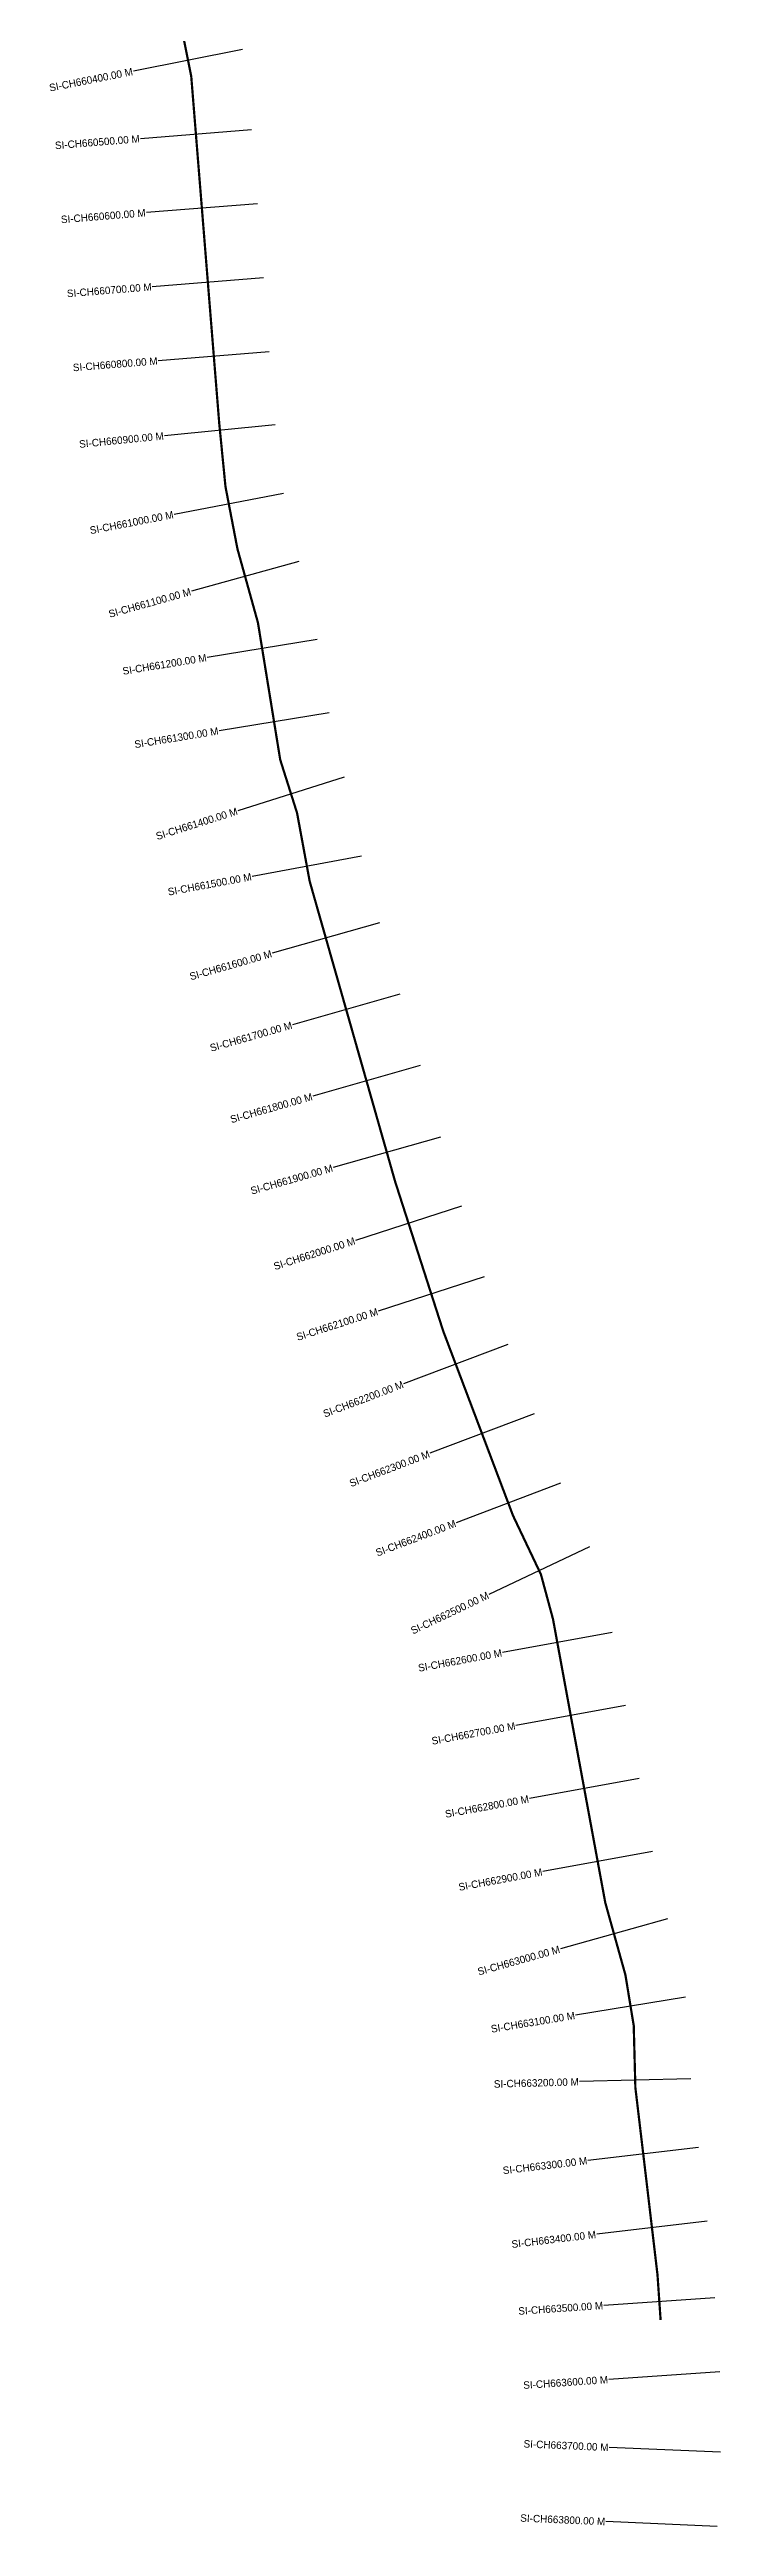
# Model space of a CAD drawing. Header units: metres. Extents: x 333202 to 338316, y 1781929 to 1790673.
# Drawn here: x 334298 to 335201, y 1781947 to 1785282 of the extents above; entities that cross this region are included whole.
import ezdxf
from ezdxf.enums import TextEntityAlignment as Align

# ---------------------------------------------------------------- set-up
doc = ezdxf.new("R2010")
doc.units = ezdxf.units.M
for name, color, linetype in [('CS', 134, 'Continuous'), ('CSMark', 6, 'Continuous'), ('NATURALLY PROTECTED', 3, 'Continuous')]:
    doc.layers.add(name, color=color, linetype=linetype)

msp = doc.modelspace()

# ---------------------------------------------------------------- texts
at = {"layer": 'CSMark'}
for s, rotation, p in [('SI-CH660400.00 M', 11.2369, (334409.6, 1785252.5)), ('SI-CH660500.00 M', 4.6176, (334419, 1785161.9)), ('SI-CH660600.00 M', 4.6176, (334427, 1785062.2)), ('SI-CH660700.00 M', 4.6176, (334435.1, 1784962.5)), ('SI-CH660800.00 M', 4.6176, (334443.1, 1784862.8)), ('SI-CH660900.00 M', 5.6853, (334451.4, 1784761.8)), ('SI-CH661000.00 M', 10.8567, (334464.4, 1784655.8)), ('SI-CH661100.00 M', 15.5402, (334487.7, 1784552.2)), ('SI-CH661200.00 M', 9.2409, (334509, 1784463.2)), ('SI-CH661300.00 M', 9.2409, (334525, 1784364.5)), ('SI-CH661400.00 M', 17.5419, (334550.4, 1784256.7)), ('SI-CH661500.00 M', 10.4577, (334569.6, 1784168.3)), ('SI-CH661600.00 M', 15.8864, (334596.7, 1784064.7)), ('SI-CH661700.00 M', 15.8864, (334624, 1783968.5)), ('SI-CH661800.00 M', 15.8864, (334651.4, 1783872.3)), ('SI-CH661900.00 M', 15.8864, (334678.8, 1783776.1)), ('SI-CH662000.00 M', 17.8467, (334708.8, 1783678.1)), ('SI-CH662100.00 M', 17.8467, (334739.5, 1783582.9)), ('SI-CH662200.00 M', 20.7321, (334773.7, 1783484.9)), ('SI-CH662300.00 M', 20.7321, (334809.1, 1783391.3)), ('SI-CH662400.00 M', 20.7321, (334844.5, 1783297.8)), ('SI-CH662500.00 M', 25.3851, (334888.4, 1783201.2)), ('SI-CH662600.00 M', 10.4624, (334906.8, 1783123.2)), ('SI-CH662700.00 M', 10.4624, (334924.9, 1783024.9)), ('SI-CH662800.00 M', 10.4624, (334943.1, 1782926.5)), ('SI-CH662900.00 M', 10.4624, (334961.2, 1782828.2)), ('SI-CH663000.00 M', 15.5669, (334984.7, 1782724.1)), ('SI-CH663100.00 M', 9.3148, (335005.2, 1782634.9)), ('SI-CH663200.00 M', 1.5393, (335010.5, 1782545.5)), ('SI-CH663300.00 M', 6.7425, (335021.8, 1782439.3)), ('SI-CH663400.00 M', 6.7425, (335033.6, 1782340)), ('SI-CH663500.00 M', 3.8611, (335043.2, 1782244.3)), ('SI-CH663600.00 M', 3.8611, (335049.9, 1782144.5)), ('SI-CH663700.00 M', 357.5141, (335050.5, 1782053.1)), ('SI-CH663800.00 M', 357.5141, (335046.1, 1781953.2))]:
    msp.add_text(s, height=10, rotation=rotation, dxfattribs=at).set_placement(p, align=Align.MIDDLE_RIGHT)

# ---------------------------------------------------------------- linework, layer by layer
at = {"layer": 'CS'}
for p, q in [((334557.7, 1785281.9), (334410.5, 1785252.7)), ((334569.5, 1785174), (334419.9, 1785161.9)), ((334577.5, 1785074.3), (334428, 1785062.3)), ((334585.6, 1784974.7), (334436, 1784962.6)), ((334593.6, 1784875), (334444.1, 1784862.9)), ((334601.7, 1784776.7), (334452.4, 1784761.9)), ((334612.7, 1784684.2), (334465.4, 1784656)), ((334633.2, 1784592.7), (334488.7, 1784552.5)), ((334658, 1784487.5), (334510, 1784463.4)), ((334674.1, 1784388.8), (334526, 1784364.7)), ((334694.4, 1784302.2), (334551.4, 1784257)), ((334718, 1784195.7), (334570.5, 1784168.5)), ((334741.9, 1784106), (334597.6, 1784065)), ((334769.3, 1784009.8), (334625, 1783968.8)), ((334796.7, 1783913.7), (334652.4, 1783872.6)), ((334824, 1783817.5), (334679.8, 1783776.4)), ((334852.6, 1783724.3), (334709.8, 1783678.4)), ((334883.2, 1783629.1), (334740.4, 1783583.2)), ((334914.9, 1783538.3), (334774.6, 1783485.2)), ((334950.3, 1783444.8), (334810, 1783391.7)), ((334985.7, 1783351.3), (334845.4, 1783298.2)), ((335024.8, 1783265.9), (334889.3, 1783201.6)), ((335055.3, 1783150.6), (334907.8, 1783123.4)), ((335073.4, 1783052.3), (334925.9, 1783025.1)), ((335091.6, 1782954), (334944.1, 1782926.7)), ((335109.7, 1782855.6), (334962.2, 1782828.4)), ((335130.2, 1782764.7), (334985.7, 1782724.4)), ((335154.2, 1782659.3), (335006.2, 1782635.1)), ((335161.5, 1782549.6), (335011.5, 1782545.6)), ((335171.8, 1782457), (335022.8, 1782439.4)), ((335183.5, 1782357.7), (335034.6, 1782340.1)), ((335193.8, 1782254.5), (335044.2, 1782244.4)), ((335200.5, 1782154.7), (335050.9, 1782144.6)), ((335201.3, 1782046.6), (335051.5, 1782053.1)), ((335197, 1781946.6), (335047.1, 1781953.2))]:
    msp.add_line(p, q, dxfattribs=at)
at = {"layer": 'NATURALLY PROTECTED', "const_width": 3, "flags": 128}
msp.add_lwpolyline([(333203, 1790671.9), (333214, 1790632.5), (333279.6, 1790375.1), (333324, 1790241), (333347.3, 1790128.4), (333374.5, 1789974.3), (333389.4, 1789889.7), (333412.3, 1789661.6), (333430.8, 1789477.5), (333466.2, 1789287), (333515.6, 1789104.1), (333560, 1788968.8), (333606, 1788845), (333682.3, 1788672.9), (333754.4, 1788510.4), (333780.1, 1788423.8), (333834.3, 1788131.1), (333887.6, 1787791.6), (333933, 1787502), (333987, 1787158.4), (334036.7, 1787014.7), (334160.2, 1786690.4), (334215.3, 1786509.8), (334261.5, 1786274.8), (334267.7, 1786162.1), (334274, 1786047.5), (334279, 1785992.8), (334325.4, 1785842.2), (334391.1, 1785629), (334447.5, 1785451.6), (334488.5, 1785245.4), (334509, 1784991.3), (334526.2, 1784778.3), (334534.6, 1784693.2), (334550.7, 1784609.5), (334578.3, 1784510.2), (334596.2, 1784400.3), (334608.3, 1784325.7), (334631, 1784253.9), (334648, 1784161.9), (334717.8, 1783916.8), (334763.2, 1783757.3), (334827.9, 1783556.2), (334921.9, 1783307.8), (334959.5, 1783228.6), (334975.8, 1783168.2), (334999.8, 1783037.7), (335046.2, 1782786.5), (335073.3, 1782689.3), (335084.5, 1782621), (335086.7, 1782537.6), (335103, 1782400.2), (335116.5, 1782285.6), (335120.7, 1782224.6)], dxfattribs=at)

msp.set_redraw_order([(e.dxf.handle, doc.entitydb.next_handle()) for e in msp.query("TEXT MTEXT ATTDEF DIMENSION ARC_DIMENSION")])  # texts and dimensions are drawn at this point

doc.saveas('drawing.dxf')
